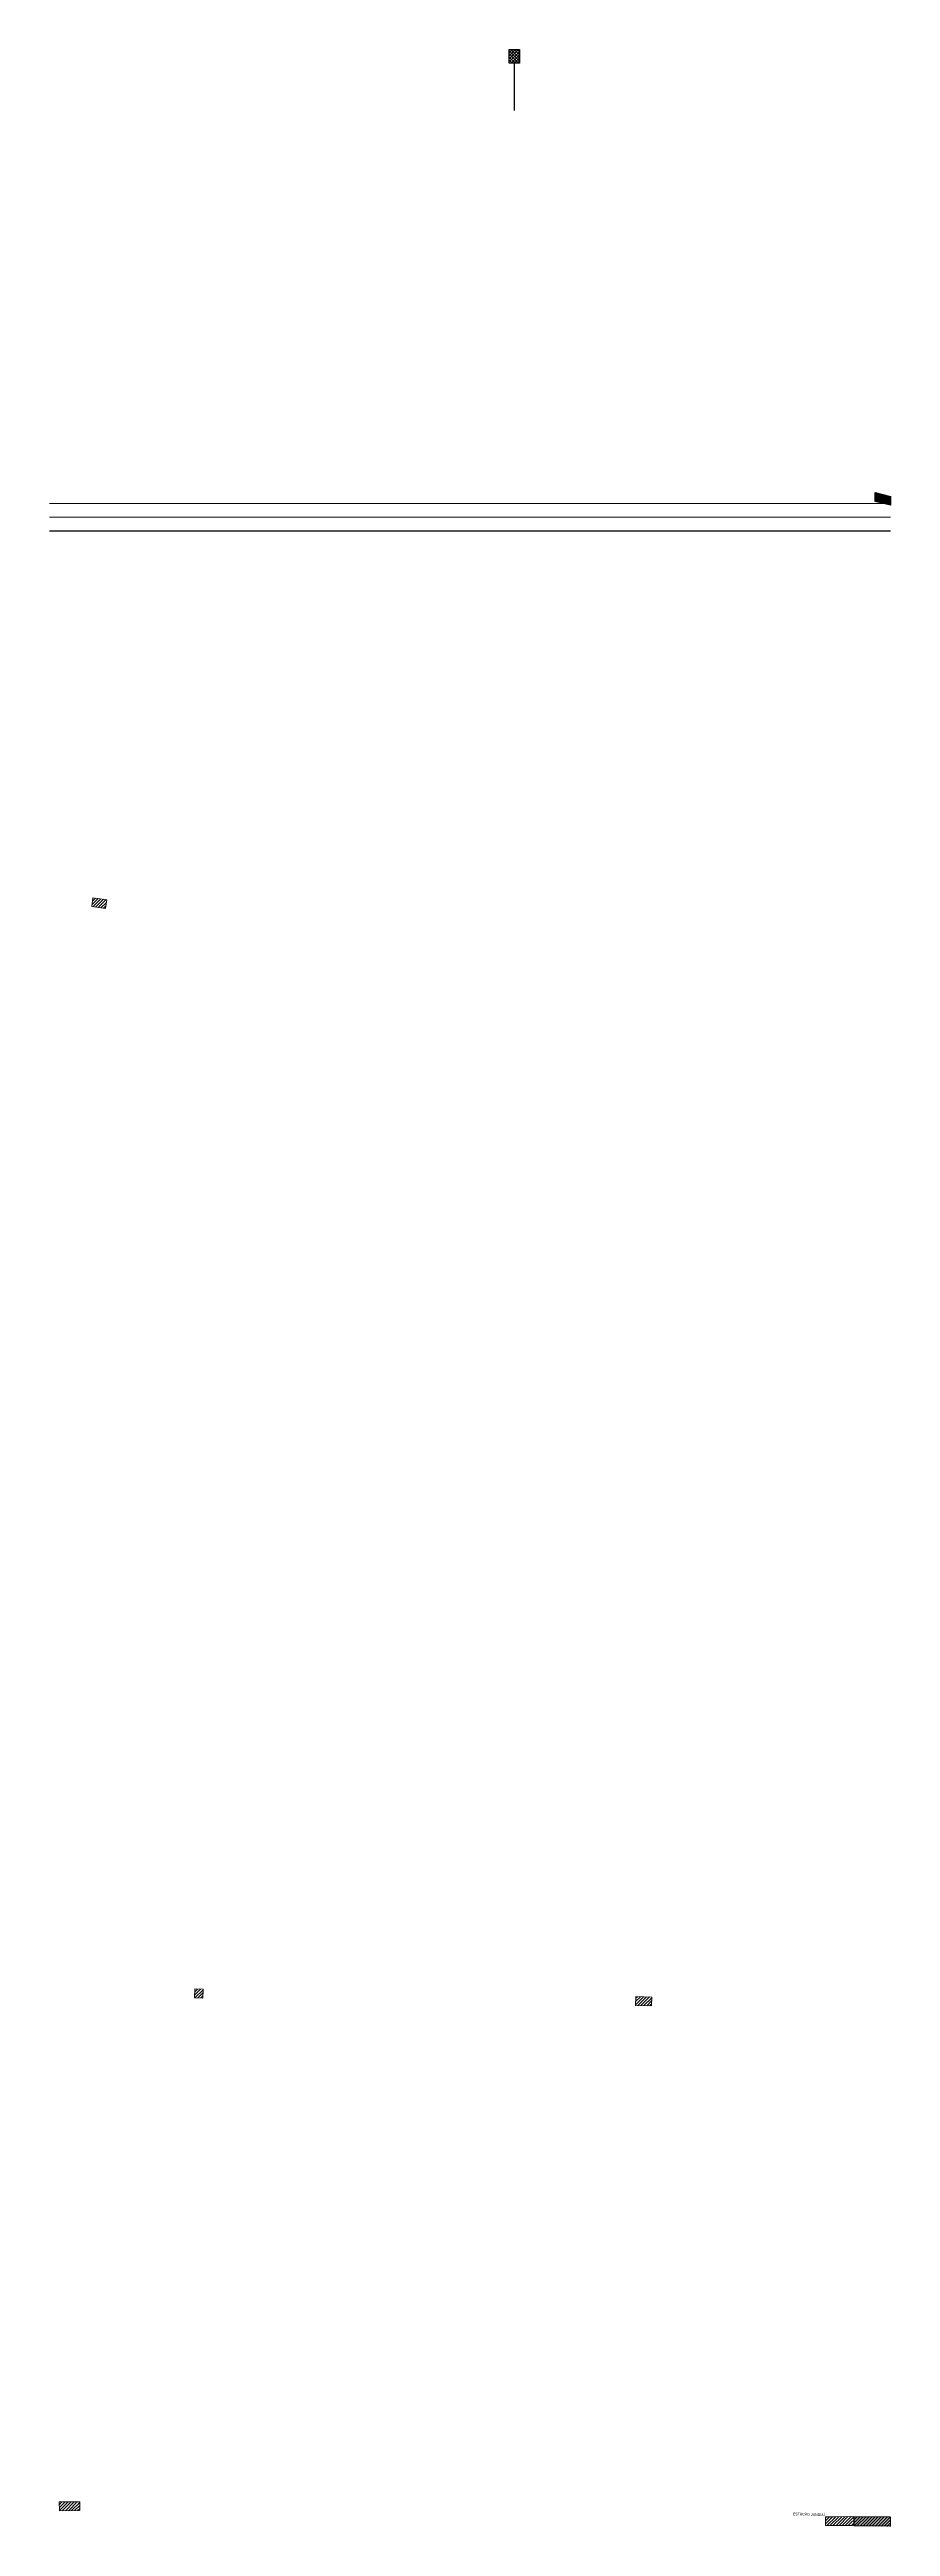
# Model space of a CAD drawing. Header units: metres. Extents: x 307545 to 341809, y 7387092 to 7434457.
# Drawn here: x 337500 to 338740, y 7387095 to 7390750 of the extents above; entities that cross this region are included whole.
import ezdxf

# ---------------------------------------------------------------- set-up
doc = ezdxf.new("R2010")
doc.units = ezdxf.units.M
doc.header["$LTSCALE"] = 10
doc.layers.add('F-VT-MALHA', color=8, linetype='Continuous', lineweight=0)
doc.layers.add('F-VT-OAE', color=10, linetype='Continuous', lineweight=0)
for name, color, linetype in [('U-VT-PLATAFORMA', 2, 'Continuous'), ('U-VT-PLATAFORMA EXISTENTE', 252, 'Continuous'), ('U-VT-PLATAFORMA PROJETADA', 3, 'Continuous'), ('U-VT-VIADUTO-EXISTENTE', 252, 'Continuous')]:
    doc.layers.add(name, color=color, linetype=linetype)
doc.styles.add('DIM', font='arial.ttf', dxfattribs={"width": 0.8, "height": 1.5})

# ---------------------------------------------------------------- blocks, each defined once
blk = doc.blocks.new('B-PF-VIADUTO-EXISTENTE')
at = {"layer": 'U-VT-VIADUTO-EXISTENTE'}
h = blk.add_hatch(dxfattribs=at)
h.set_pattern_fill('ANSI37', color=256)
h.set_pattern_definition([(45, (-7.5, 0), (-2.24506, 2.24506), []), (135, (-7.5, 0), (-2.24506, -2.24506), [])])
h.paths.add_polyline_path([(-7.5, 70), (-7.5, 90), (7.5, 90), (7.5, 70)])
at = {"layer": 'U-VT-VIADUTO-EXISTENTE', "color": 2}
blk.add_lwpolyline([(-7.5, 70), (-7.5, 90), (7.5, 90), (7.5, 70)], close=True, dxfattribs=at)

msp = doc.modelspace()

# ---------------------------------------------------------------- hatches: boundary and pattern name
at = {"layer": 'F-VT-OAE'}
h = msp.add_hatch(dxfattribs=at)
h.set_pattern_fill('ANSI31', color=256)
h.paths.add_polyline_path([(337562.1, 7389485.3), (337563.8, 7389498.2), (337584.4, 7389495.5), (337582.6, 7389482.6)])
h = msp.add_hatch(dxfattribs=at)
h.set_pattern_fill('ANSI31', color=256)
h.paths.add_polyline_path([(337714.2, 7387888.4), (337713.7, 7387875.5), (337725.9, 7387875), (337726.3, 7387888)])
h = msp.add_hatch(dxfattribs=at)
h.set_pattern_fill('ANSI31', color=256)
h.paths.add_polyline_path([(338364, 7387864.1), (338364.4, 7387877.1), (338388, 7387876.5), (338387.7, 7387863.5)])
h = msp.add_hatch(dxfattribs=at)
h.set_pattern_fill('ANSI31', color=256)
h.paths.add_polyline_path([(337544.7, 7387118.8), (337514.5, 7387118.6), (337514.4, 7387131.6), (337544.6, 7387131.8)])
at = {"layer": 'U-VT-PLATAFORMA'}
h = msp.add_hatch(color=252, dxfattribs=at)
h.dxf.hatch_style = 1
h.paths.add_polyline_path([(338717.5, 7390096.2), (338740, 7390090.5), (338740, 7390077.5), (338717.5, 7390083.2)])
at = {"layer": 'U-VT-PLATAFORMA EXISTENTE'}
h = msp.add_hatch(color=256, dxfattribs=at)
h.dxf.hatch_style = 1
h.paths.add_polyline_path([(338686.3, 7387109.8), (338686.3, 7387096.8), (338740.1, 7387096.3), (338740, 7387109.3)])
at = {"layer": 'U-VT-PLATAFORMA PROJETADA', "linetype": 'Continuous', "lineweight": 0}
h = msp.add_hatch(dxfattribs=at)
h.set_pattern_fill('ANSI31', color=256)
h.paths.add_polyline_path([(338644.4, 7387109.6), (338644.4, 7387096.6), (338659, 7387096.7), (338683, 7387096.9), (338740.1, 7387095.4), (338740, 7387109.3), (338683, 7387109.9), (338659, 7387109.7)])

# ---------------------------------------------------------------- linework, layer by layer
msp.add_line((337500, 7390040), (338740, 7390040))
msp.add_lwpolyline([(338185.5, 7390659.9), (338185.5, 7390729.9)])
at = {"layer": 'F-VT-MALHA'}
for p, q in [((337500, 7390080), (338740, 7390080)), ((337500, 7390060), (338740, 7390060))]:
    msp.add_line(p, q, dxfattribs=at)
at = {"layer": 'F-VT-OAE'}
for points in [[(337562.1, 7389485.3), (337563.8, 7389498.2), (337584.4, 7389495.5), (337582.6, 7389482.6)], [(337714.2, 7387888.4), (337713.7, 7387875.5), (337725.9, 7387875), (337726.3, 7387888)], [(338364, 7387864.1), (338364.4, 7387877.1), (338388, 7387876.5), (338387.7, 7387863.5)], [(337544.7, 7387118.8), (337514.5, 7387118.6), (337514.4, 7387131.6), (337544.6, 7387131.8)]]:
    msp.add_lwpolyline(points, close=True, dxfattribs=at)
at = {"layer": 'U-VT-PLATAFORMA'}
msp.add_lwpolyline([(338717.5, 7390096.2), (338740, 7390090.5), (338740, 7390077.5), (338717.5, 7390083.2)], close=True, dxfattribs=at)
at = {"layer": 'U-VT-PLATAFORMA PROJETADA', "linetype": 'Continuous', "lineweight": 0}
msp.add_line((338644.4, 7387096.6), (338644.4, 7387109.6), dxfattribs=at)
msp.add_lwpolyline([(338644.4, 7387109.6), (338659, 7387109.7), (338683, 7387109.9), (338740, 7387109.3), (338740.1, 7387096.3), (338683, 7387096.9), (338659, 7387096.7), (338644.4, 7387096.6)], dxfattribs=at)
at = {"layer": 'U-VT-VIADUTO-EXISTENTE', "color": 2}
msp.add_lwpolyline([(338740, 7387109.3), (338686.3, 7387109.8), (338686.3, 7387096.8), (338740.1, 7387096.3)], dxfattribs=at)

# ---------------------------------------------------------------- block references
msp.add_blockref('B-PF-VIADUTO-EXISTENTE', (338185.5, 7390659.9))

# ---------------------------------------------------------------- texts
at = {"layer": 'U-VT-PLATAFORMA', "color": 3, "style": 'DIM', "width": 0.75}
msp.add_text('ESTAÇÃO JUNDIAÍ', height=4, rotation=358.2527, dxfattribs=at).set_placement((338596.1, 7387111.9))

doc.saveas('drawing.dxf')
